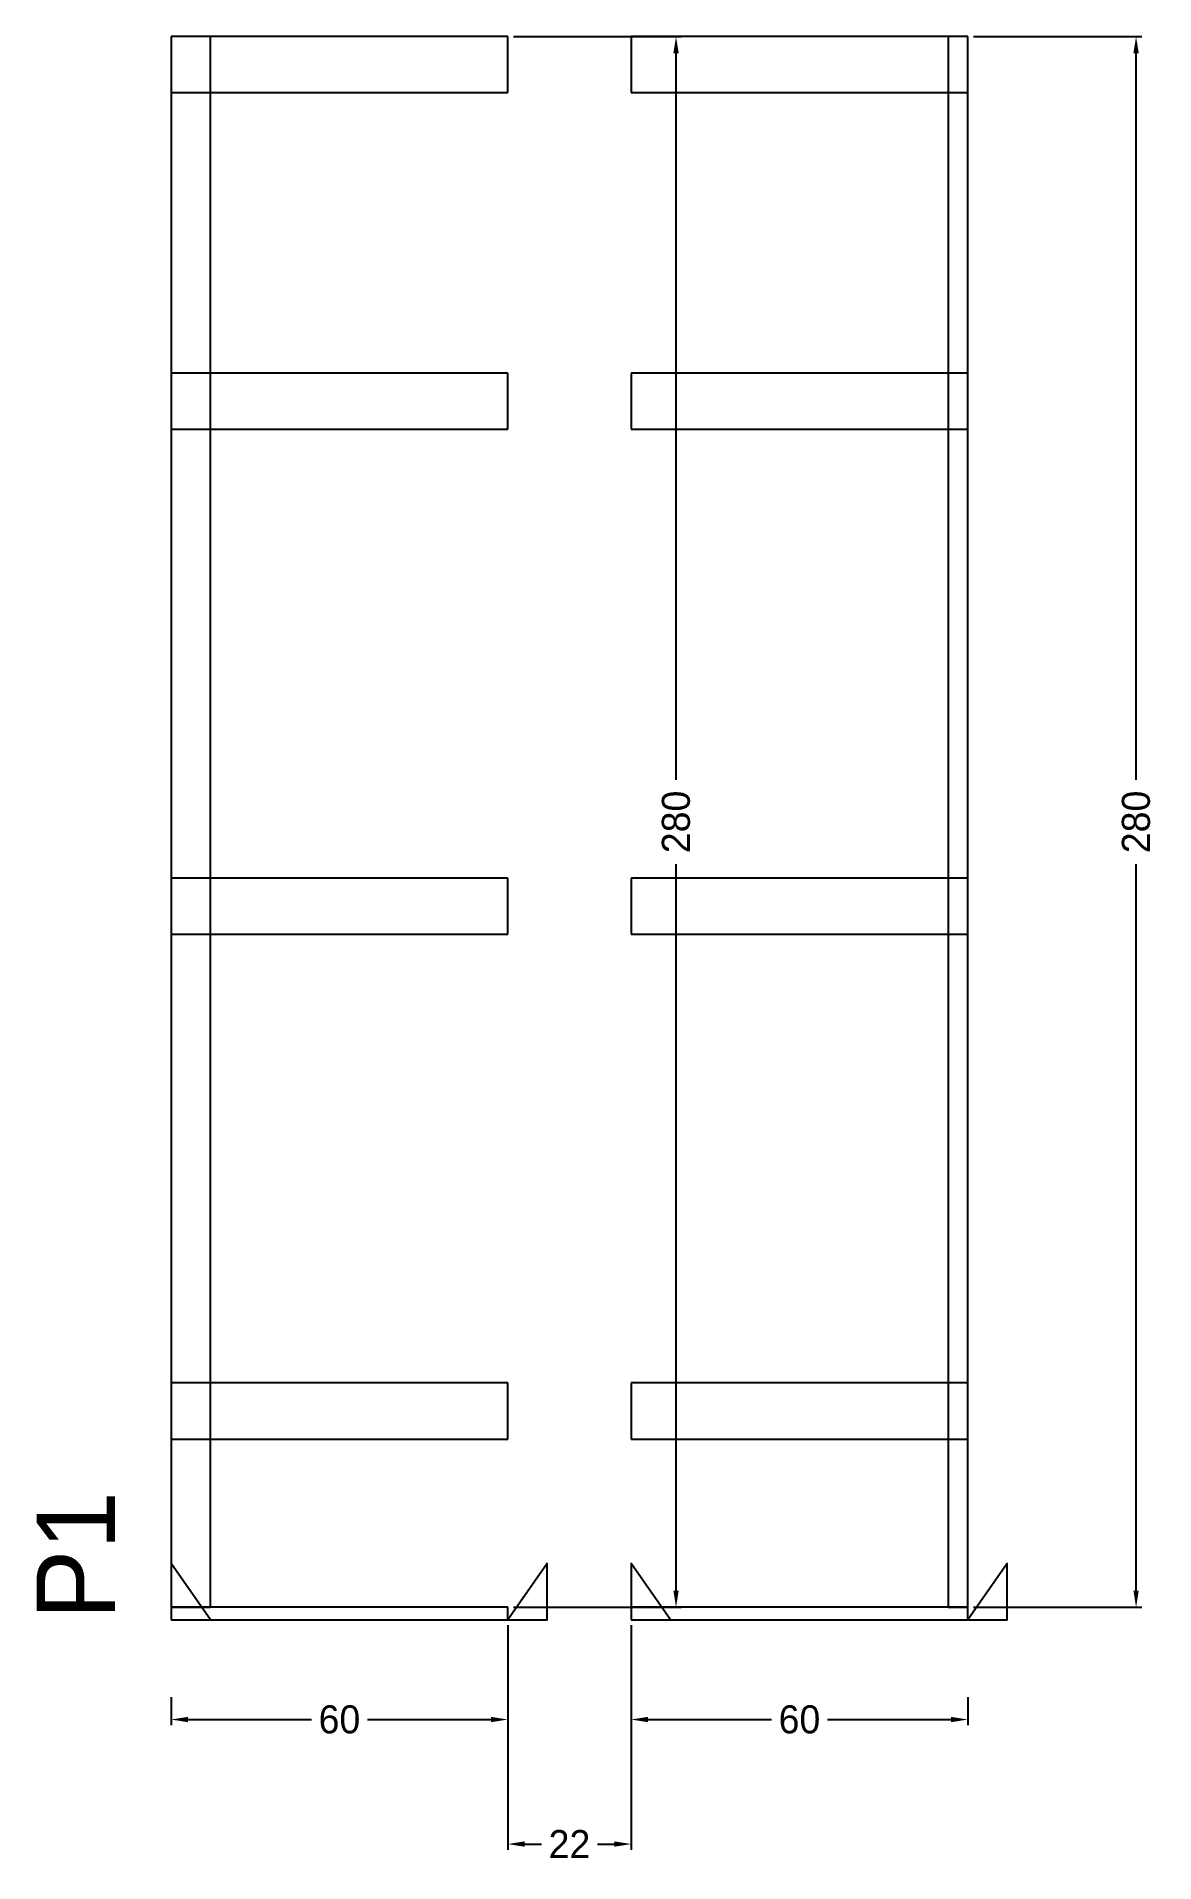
# Model space of a CAD drawing. Header units: centimetres. Extents: x -10500 to 4299, y -12546 to 295.
# Drawn here: x 3976 to 4175.3, y -43.3 to 282.2 of the extents above; entities that cross this region are included whole.
import ezdxf

# ---------------------------------------------------------------- set-up
doc = ezdxf.new("R2010")
doc.units = ezdxf.units.CM
for name, color, linetype in [('COTA', 241, 'Continuous'), ('NOMENCLATURA', 7, 'Continuous'), ('SARR_2.2x10', 60, 'Continuous'), ('SARR_2.2x7', 40, 'Continuous')]:
    doc.layers.add(name, color=color, linetype=linetype)
doc.dimstyles.new('PAINEL-NOVA', dxfattribs={"dimtxt": 5, "dimasz": 3, "dimexe": 1, "dimexo": 1, "dimgap": 1, "dimtad": 1, "dimcen": 2.5, "dimazin": 3, "dimtfac": 1, "dimtmove": 0, "dimatfit": 3})

msp = doc.modelspace()

# ---------------------------------------------------------------- texts
at = {"layer": 'NOMENCLATURA'}
msp.add_text('P1', height=14, rotation=90, dxfattribs=at).set_placement((3990, 0))

# ---------------------------------------------------------------- blocks, each defined once
blk = doc.blocks.new('_CLOSEDFILLED')
at = {"color": 0, "linetype": 'BYBLOCK'}
blk.add_solid([(-1, 0.16), (0, 0), (-1, -0.16)], dxfattribs=at)
blk = doc.blocks.new('*D21')
for p, q in [((4000, -13.8), (4000, -18.8)), ((4060, -13.8), (4060, -18.8)), ((4003, -17.8), (4025, -17.8)), ((4035, -17.8), (4057, -17.8))]:
    blk.add_line(p, q)
at = {"layer": 'Defpoints'}
for p in [(4000, -12.8), (4060, -12.8), (4000, -17.8)]:
    blk.add_point(p, dxfattribs=at)
at = {"layer": 'SARR_2.2x10', "xscale": 3, "yscale": 3, "rotation": 180}
blk.add_blockref('_CLOSEDFILLED', (4000, -17.8), dxfattribs=at)
at = {"layer": 'SARR_2.2x10', "xscale": 3, "yscale": 3}
blk.add_blockref('_CLOSEDFILLED', (4060, -17.8), dxfattribs=at)
at = {"layer": 'SARR_2.2x10', "insert": (4030, -17.8), "char_height": 5, "attachment_point": 5}
blk.add_mtext('60', dxfattribs=at)
blk = doc.blocks.new('*D22')
for p, q in [((4061, 282.2), (4091, 282.2)), ((4090, 149.7), (4090, 279.2)), ((4090, 5.2), (4090, 134.7)), ((4061, 2.2), (4091, 2.2))]:
    blk.add_line(p, q)
at = {"layer": 'Defpoints'}
for p in [(4060, 282.2), (4060, 2.2), (4090, 2.2)]:
    blk.add_point(p, dxfattribs=at)
at = {"layer": 'SARR_2.2x10', "xscale": 3, "yscale": 3}
for p, rotation in [((4090, 282.2), 90), ((4090, 2.2), 270)]:
    blk.add_blockref('_CLOSEDFILLED', p, dxfattribs=dict(at, rotation=rotation))
at = {"layer": 'SARR_2.2x10', "insert": (4090, 142.2), "char_height": 5, "attachment_point": 5, "rotation": 90}
blk.add_mtext('280', dxfattribs=at)
blk = doc.blocks.new('GRA-E')
at = {"layer": 'SARR_2.2x7'}
blk.add_lwpolyline([(0, 0), (7, 0), (0, 10)], close=True, dxfattribs=at)
blk = doc.blocks.new('GRA-D')
at = {"layer": 'SARR_2.2x7'}
blk.add_lwpolyline([(0, 0), (7, 0), (7, 10)], close=True, dxfattribs=at)
blk = doc.blocks.new('*D23')
for p, q in [((4082, -13.8), (4082, -18.8)), ((4142, -13.8), (4142, -18.8)), ((4085, -17.8), (4107, -17.8)), ((4117, -17.8), (4139, -17.8))]:
    blk.add_line(p, q)
at = {"layer": 'Defpoints'}
for p in [(4082, -12.8), (4142, -12.8), (4082, -17.8)]:
    blk.add_point(p, dxfattribs=at)
at = {"layer": 'SARR_2.2x10', "xscale": 3, "yscale": 3, "rotation": 180}
blk.add_blockref('_CLOSEDFILLED', (4082, -17.8), dxfattribs=at)
at = {"layer": 'SARR_2.2x10', "xscale": 3, "yscale": 3}
blk.add_blockref('_CLOSEDFILLED', (4142, -17.8), dxfattribs=at)
at = {"layer": 'SARR_2.2x10', "insert": (4112, -17.8), "char_height": 5, "attachment_point": 5}
blk.add_mtext('60', dxfattribs=at)
blk = doc.blocks.new('*D24')
for p, q in [((4143, 282.2), (4173, 282.2)), ((4172, 149.7), (4172, 279.2)), ((4172, 5.2), (4172, 134.7)), ((4143, 2.2), (4173, 2.2))]:
    blk.add_line(p, q)
at = {"layer": 'Defpoints'}
for p in [(4142, 282.2), (4142, 2.2), (4172, 2.2)]:
    blk.add_point(p, dxfattribs=at)
at = {"layer": 'SARR_2.2x10', "xscale": 3, "yscale": 3}
for p, rotation in [((4172, 282.2), 90), ((4172, 2.2), 270)]:
    blk.add_blockref('_CLOSEDFILLED', p, dxfattribs=dict(at, rotation=rotation))
at = {"layer": 'SARR_2.2x10', "insert": (4172, 142.2), "char_height": 5, "attachment_point": 5, "rotation": 90}
blk.add_mtext('280', dxfattribs=at)
blk = doc.blocks.new('*D25')
for p, q in [((4143, 282.2), (4173, 282.2)), ((4172, 149.7), (4172, 279.2)), ((4172, 5.2), (4172, 134.7)), ((4143, 2.2), (4173, 2.2))]:
    blk.add_line(p, q)
at = {"layer": 'Defpoints'}
for p in [(4142, 282.2), (4142, 2.2), (4172, 2.2)]:
    blk.add_point(p, dxfattribs=at)
at = {"layer": 'SARR_2.2x10', "xscale": 3, "yscale": 3}
for p, rotation in [((4172, 282.2), 90), ((4172, 2.2), 270)]:
    blk.add_blockref('_CLOSEDFILLED', p, dxfattribs=dict(at, rotation=rotation))
at = {"layer": 'SARR_2.2x10', "insert": (4172, 142.2), "char_height": 5, "attachment_point": 5, "rotation": 90}
blk.add_mtext('280', dxfattribs=at)
blk = doc.blocks.new('*D26')
for p, q in [((4143, 282.2), (4173, 282.2)), ((4172, 149.7), (4172, 279.2)), ((4172, 5.2), (4172, 134.7)), ((4143, 2.2), (4173, 2.2))]:
    blk.add_line(p, q)
at = {"layer": 'Defpoints'}
for p in [(4142, 282.2), (4142, 2.2), (4172, 2.2)]:
    blk.add_point(p, dxfattribs=at)
at = {"layer": 'SARR_2.2x10', "xscale": 3, "yscale": 3}
for p, rotation in [((4172, 282.2), 90), ((4172, 2.2), 270)]:
    blk.add_blockref('_CLOSEDFILLED', p, dxfattribs=dict(at, rotation=rotation))
at = {"layer": 'SARR_2.2x10', "insert": (4172, 142.2), "char_height": 5, "attachment_point": 5, "rotation": 90}
blk.add_mtext('280', dxfattribs=at)
blk = doc.blocks.new('*D27')
for p, q in [((4143, 282.2), (4173, 282.2)), ((4172, 149.7), (4172, 279.2)), ((4172, 5.2), (4172, 134.7)), ((4143, 2.2), (4173, 2.2))]:
    blk.add_line(p, q)
at = {"layer": 'Defpoints'}
for p in [(4142, 282.2), (4142, 2.2), (4172, 2.2)]:
    blk.add_point(p, dxfattribs=at)
at = {"layer": 'SARR_2.2x10', "xscale": 3, "yscale": 3}
for p, rotation in [((4172, 282.2), 90), ((4172, 2.2), 270)]:
    blk.add_blockref('_CLOSEDFILLED', p, dxfattribs=dict(at, rotation=rotation))
at = {"layer": 'SARR_2.2x10', "insert": (4172, 142.2), "char_height": 5, "attachment_point": 5, "rotation": 90}
blk.add_mtext('280', dxfattribs=at)
blk = doc.blocks.new('*D28')
for p, q in [((4143, 282.2), (4173, 282.2)), ((4172, 149.7), (4172, 279.2)), ((4172, 5.2), (4172, 134.7)), ((4143, 2.2), (4173, 2.2))]:
    blk.add_line(p, q)
at = {"layer": 'Defpoints'}
for p in [(4142, 282.2), (4142, 2.2), (4172, 2.2)]:
    blk.add_point(p, dxfattribs=at)
at = {"layer": 'SARR_2.2x10', "xscale": 3, "yscale": 3}
for p, rotation in [((4172, 282.2), 90), ((4172, 2.2), 270)]:
    blk.add_blockref('_CLOSEDFILLED', p, dxfattribs=dict(at, rotation=rotation))
at = {"layer": 'SARR_2.2x10', "insert": (4172, 142.2), "char_height": 5, "attachment_point": 5, "rotation": 90}
blk.add_mtext('280', dxfattribs=at)
blk = doc.blocks.new('*D29')
for p, q in [((4143, 282.2), (4173, 282.2)), ((4172, 149.7), (4172, 279.2)), ((4172, 5.2), (4172, 134.7)), ((4143, 2.2), (4173, 2.2))]:
    blk.add_line(p, q)
at = {"layer": 'Defpoints'}
for p in [(4142, 282.2), (4142, 2.2), (4172, 2.2)]:
    blk.add_point(p, dxfattribs=at)
at = {"layer": 'SARR_2.2x10', "xscale": 3, "yscale": 3}
for p, rotation in [((4172, 282.2), 90), ((4172, 2.2), 270)]:
    blk.add_blockref('_CLOSEDFILLED', p, dxfattribs=dict(at, rotation=rotation))
at = {"layer": 'SARR_2.2x10', "insert": (4172, 142.2), "char_height": 5, "attachment_point": 5, "rotation": 90}
blk.add_mtext('280', dxfattribs=at)
blk = doc.blocks.new('*D30')
for p, q in [((4143, 282.2), (4173, 282.2)), ((4172, 149.7), (4172, 279.2)), ((4172, 5.2), (4172, 134.7)), ((4143, 2.2), (4173, 2.2))]:
    blk.add_line(p, q)
at = {"layer": 'Defpoints'}
for p in [(4142, 282.2), (4142, 2.2), (4172, 2.2)]:
    blk.add_point(p, dxfattribs=at)
at = {"layer": 'SARR_2.2x10', "xscale": 3, "yscale": 3}
for p, rotation in [((4172, 282.2), 90), ((4172, 2.2), 270)]:
    blk.add_blockref('_CLOSEDFILLED', p, dxfattribs=dict(at, rotation=rotation))
at = {"layer": 'SARR_2.2x10', "insert": (4172, 142.2), "char_height": 5, "attachment_point": 5, "rotation": 90}
blk.add_mtext('280', dxfattribs=at)
blk = doc.blocks.new('*D31')
for p, q in [((4143, 282.2), (4173, 282.2)), ((4172, 149.7), (4172, 279.2)), ((4172, 5.2), (4172, 134.7)), ((4143, 2.2), (4173, 2.2))]:
    blk.add_line(p, q)
at = {"layer": 'Defpoints'}
for p in [(4142, 282.2), (4142, 2.2), (4172, 2.2)]:
    blk.add_point(p, dxfattribs=at)
at = {"layer": 'SARR_2.2x10', "xscale": 3, "yscale": 3}
for p, rotation in [((4172, 282.2), 90), ((4172, 2.2), 270)]:
    blk.add_blockref('_CLOSEDFILLED', p, dxfattribs=dict(at, rotation=rotation))
at = {"layer": 'SARR_2.2x10', "insert": (4172, 142.2), "char_height": 5, "attachment_point": 5, "rotation": 90}
blk.add_mtext('280', dxfattribs=at)
blk = doc.blocks.new('*D32')
for p, q in [((4143, 282.2), (4173, 282.2)), ((4172, 149.7), (4172, 279.2)), ((4172, 5.2), (4172, 134.7)), ((4143, 2.2), (4173, 2.2))]:
    blk.add_line(p, q)
at = {"layer": 'Defpoints'}
for p in [(4142, 282.2), (4142, 2.2), (4172, 2.2)]:
    blk.add_point(p, dxfattribs=at)
at = {"layer": 'SARR_2.2x10', "xscale": 3, "yscale": 3}
for p, rotation in [((4172, 282.2), 90), ((4172, 2.2), 270)]:
    blk.add_blockref('_CLOSEDFILLED', p, dxfattribs=dict(at, rotation=rotation))
at = {"layer": 'SARR_2.2x10', "insert": (4172, 142.2), "char_height": 5, "attachment_point": 5, "rotation": 90}
blk.add_mtext('280', dxfattribs=at)
blk = doc.blocks.new('*D33')
for p, q in [((4143, 282.2), (4173, 282.2)), ((4172, 149.7), (4172, 279.2)), ((4172, 5.2), (4172, 134.7)), ((4143, 2.2), (4173, 2.2))]:
    blk.add_line(p, q)
at = {"layer": 'Defpoints'}
for p in [(4142, 282.2), (4142, 2.2), (4172, 2.2)]:
    blk.add_point(p, dxfattribs=at)
at = {"layer": 'SARR_2.2x10', "xscale": 3, "yscale": 3}
for p, rotation in [((4172, 282.2), 90), ((4172, 2.2), 270)]:
    blk.add_blockref('_CLOSEDFILLED', p, dxfattribs=dict(at, rotation=rotation))
at = {"layer": 'SARR_2.2x10', "insert": (4172, 142.2), "char_height": 5, "attachment_point": 5, "rotation": 90}
blk.add_mtext('280', dxfattribs=at)
blk = doc.blocks.new('*D34')
for p, q in [((4060, -1), (4060, -41)), ((4082, -1), (4082, -41)), ((4063, -40), (4066, -40)), ((4076, -40), (4079, -40))]:
    blk.add_line(p, q)
at = {"layer": 'Defpoints'}
for p in [(4060, 0), (4082, 0), (4060, -40)]:
    blk.add_point(p, dxfattribs=at)
at = {"layer": 'COTA', "xscale": 3, "yscale": 3, "rotation": 180}
blk.add_blockref('_CLOSEDFILLED', (4060, -40), dxfattribs=at)
at = {"layer": 'COTA', "xscale": 3, "yscale": 3}
blk.add_blockref('_CLOSEDFILLED', (4082, -40), dxfattribs=at)
at = {"layer": 'COTA', "insert": (4071, -40), "char_height": 5, "attachment_point": 5}
blk.add_mtext('22', dxfattribs=at)

# ---------------------------------------------------------------- dimensions: what is measured, and where the dimension line sits
at = {"layer": 'COTA'}
dim = msp.add_linear_dim(base=(4060, -40), p1=(4060, 0), p2=(4082, 0), dimstyle='PAINEL-NOVA', dxfattribs=at)
dim.commit()
dim.dimension.update_dxf_attribs({"geometry": '*D34', "text_midpoint": (4071, -40)})
at = {"layer": 'SARR_2.2x10'}
for base, p1, p2, picture, middle in [((4090, 2.2), (4060, 2.2), (4060, 282.2), '*D22', (4090, 142.2)), ((4172, 2.2), (4142, 2.2), (4142, 282.2), '*D24', (4172, 142.2)), ((4172, 2.2), (4142, 2.2), (4142, 282.2), '*D25', (4172, 142.2)), ((4172, 2.2), (4142, 2.2), (4142, 282.2), '*D26', (4172, 142.2)), ((4172, 2.2), (4142, 2.2), (4142, 282.2), '*D27', (4172, 142.2)), ((4172, 2.2), (4142, 2.2), (4142, 282.2), '*D28', (4172, 142.2)), ((4172, 2.2), (4142, 2.2), (4142, 282.2), '*D29', (4172, 142.2)), ((4172, 2.2), (4142, 2.2), (4142, 282.2), '*D30', (4172, 142.2)), ((4172, 2.2), (4142, 2.2), (4142, 282.2), '*D31', (4172, 142.2)), ((4172, 2.2), (4142, 2.2), (4142, 282.2), '*D32', (4172, 142.2)), ((4172, 2.2), (4142, 2.2), (4142, 282.2), '*D33', (4172, 142.2))]:
    dim = msp.add_linear_dim(base=base, p1=p1, p2=p2, angle=90, dimstyle='PAINEL-NOVA', dxfattribs=at)
    dim.commit()
    dim.dimension.update_dxf_attribs({"geometry": picture, "text_midpoint": middle})
for base, p1, p2, picture, middle in [((4000, -17.8), (4000, -12.8), (4060, -12.8), '*D21', (4030, -17.8)), ((4082, -17.8), (4082, -12.8), (4142, -12.8), '*D23', (4112, -17.8))]:
    dim = msp.add_linear_dim(base=base, p1=p1, p2=p2, dimstyle='PAINEL-NOVA', dxfattribs=at)
    dim.commit()
    dim.dimension.update_dxf_attribs({"geometry": picture, "text_midpoint": middle})

# ---------------------------------------------------------------- linework, layer by layer
at = {"layer": 'SARR_2.2x10'}
for p, q in [((4060, 282.2), (4000, 282.2)), ((4000, 282.2), (4000, 272.2)), ((4060, 272.2), (4060, 282.2)), ((4142, 282.2), (4082, 282.2)), ((4082, 282.2), (4082, 272.2)), ((4142, 272.2), (4142, 282.2)), ((4000, 272.2), (4060, 272.2)), ((4082, 272.2), (4142, 272.2)), ((4060, 222.2), (4000, 222.2)), ((4000, 222.2), (4000, 212.2)), ((4060, 212.2), (4060, 222.2)), ((4142, 222.2), (4082, 222.2)), ((4082, 222.2), (4082, 212.2)), ((4142, 212.2), (4142, 222.2)), ((4000, 212.2), (4060, 212.2)), ((4082, 212.2), (4142, 212.2)), ((4060, 132.2), (4000, 132.2)), ((4000, 132.2), (4000, 122.2)), ((4060, 122.2), (4060, 132.2)), ((4142, 132.2), (4082, 132.2)), ((4082, 132.2), (4082, 122.2)), ((4142, 122.2), (4142, 132.2)), ((4000, 122.2), (4060, 122.2)), ((4082, 122.2), (4142, 122.2)), ((4060, 42.2), (4000, 42.2)), ((4000, 42.2), (4000, 32.2)), ((4060, 32.2), (4060, 42.2)), ((4142, 42.2), (4082, 42.2)), ((4082, 42.2), (4082, 32.2)), ((4142, 32.2), (4142, 42.2)), ((4000, 32.2), (4060, 32.2)), ((4082, 32.2), (4142, 32.2))]:
    msp.add_line(p, q, dxfattribs=at)
at = {"layer": 'SARR_2.2x7'}
for p, q in [((4007, 282.2), (4000, 282.2)), ((4000, 282.2), (4000, 2.2)), ((4007, 2.2), (4007, 282.2)), ((4142, 282.2), (4138.5, 282.2)), ((4138.5, 282.2), (4138.5, 2.2)), ((4142, 2.2), (4142, 282.2)), ((4060, 2.2), (4000, 2.2)), ((4000, 2.2), (4000, 0)), ((4000, 2.2), (4007, 2.2)), ((4000, 0), (4060, 0)), ((4060, 0), (4060, 2.2)), ((4142, 2.2), (4082, 2.2)), ((4082, 2.2), (4082, 0)), ((4082, 0), (4142, 0)), ((4138.5, 2.2), (4142, 2.2)), ((4142, 0), (4142, 2.2))]:
    msp.add_line(p, q, dxfattribs=at)

# ---------------------------------------------------------------- block references
for name, p in [('GRA-E', (4000, 0)), ('GRA-D', (4060, 0)), ('GRA-E', (4082, 0)), ('GRA-D', (4142, 0))]:
    msp.add_blockref(name, p, dxfattribs=at)

msp.set_redraw_order([(e.dxf.handle, doc.entitydb.next_handle()) for e in msp.query("TEXT MTEXT ATTDEF DIMENSION ARC_DIMENSION")])  # texts and dimensions are drawn at this point

doc.saveas('drawing.dxf')
